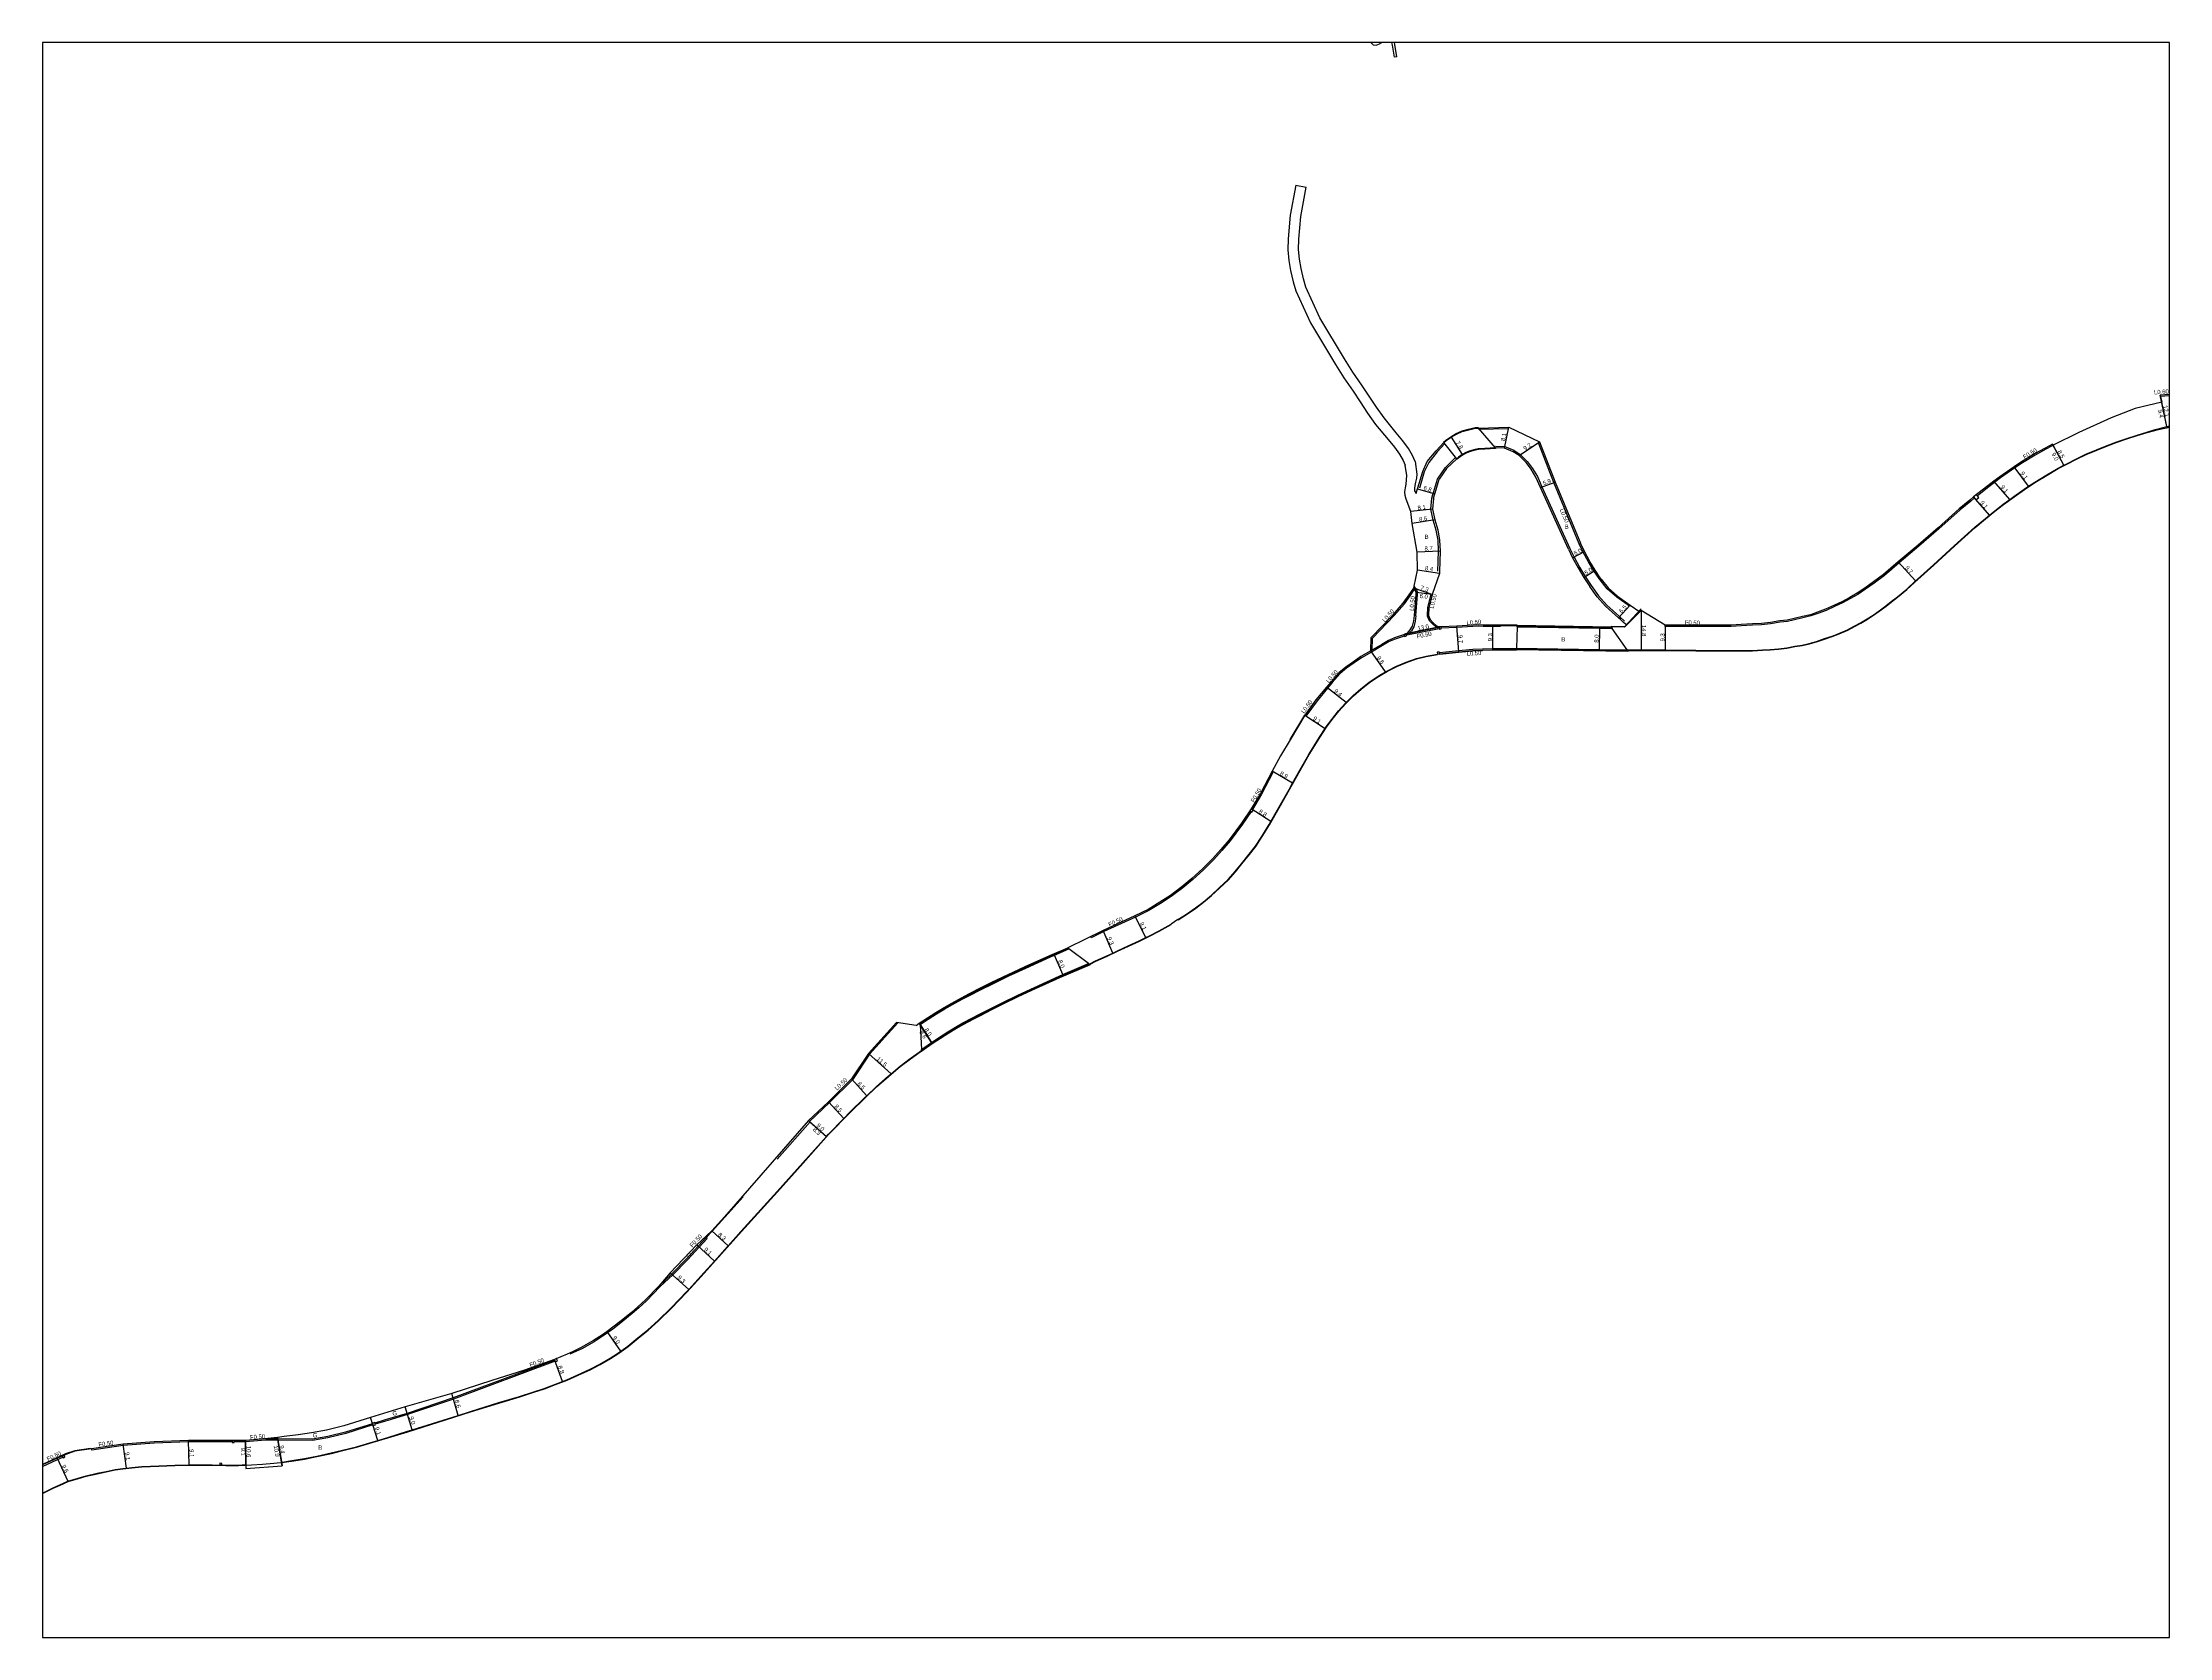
# Model space of a CAD drawing. Header units: metres. Extents: x 0 to 4000, y -96000 to -93000.
# Drawn here: x 2400 to 3200, y -94200 to -93600 of the extents above; entities that cross this region are included whole.
import ezdxf

# ---------------------------------------------------------------- set-up
doc = ezdxf.new("R2010")
doc.units = ezdxf.units.M
doc.header["$LTSCALE"] = 2.5
for name, color, linetype in [('側溝・桝', 7, 'Continuous'), ('図郭', 7, 'Continuous'), ('幅員', 7, 'Continuous'), ('歩道・分離帯・安全施設', 7, 'Continuous'), ('舗装', 7, 'Continuous'), ('道路', 7, 'Continuous')]:
    doc.layers.add(name, color=color, linetype=linetype)
doc.styles.get("Standard").update_dxf_attribs({"font": ''})
doc.styles.get('Standard').set_extended_font_data('@MS PGothic')

msp = doc.modelspace()

# ---------------------------------------------------------------- linework, layer by layer
at = {"layer": '側溝・桝'}
for points in [[(3200, -93732.97), (3196.66, -93733.21)], [(2997.19, -93811.61), (2996.85, -93811.98), (2992.11, -93808.63), (2988.55, -93805.55), (2985.82, -93802.17), (2985.75, -93802.07), (2985.75, -93802.06), (2983.51, -93798.79), (2981.5, -93795.41), (2979.52, -93791.75), (2977.96, -93788.6), (2968.48, -93765.53), (2962.66, -93750.63), (2963.06, -93750.26)], [(3156.28, -93751.53), (3155.84, -93751.77), (3153.54, -93752.99), (3149.52, -93755.19), (3144.67, -93758.15), (3141.9, -93760.05), (3136.5, -93763.79), (3134.29, -93765.42), (3132.04, -93767.14), (3127.75, -93770.47)], [(3126.64, -93771.32), (3125.24, -93772.51), (3121.22, -93775.84), (3113.29, -93782.94), (3105.75, -93789.44), (3098.31, -93795.75), (3092.81, -93800.48), (3088.96, -93803.32), (3085.67, -93805.62), (3082.77, -93807.59), (3080, -93809.19), (3077, -93810.82), (3074.27, -93812.08), (3070.86, -93813.62), (3067.75, -93814.78), (3065.12, -93815.72), (3062.1, -93816.45), (3059, -93817.18), (3056.29, -93817.75), (3053.56, -93818.09), (3049.97, -93818.73), (3046.58, -93819.1), (3043.16, -93819.15), (3038.98, -93819.43), (3035.14, -93819.66), (3027.64, -93819.73), (3019.29, -93819.73), (3015.17, -93819.69), (3010.38, -93819.72), (3010.38, -93819.22)], [(2900.2, -93824.09), (2908.4, -93815.59), (2912.23, -93811.19), (2914.44, -93808.12), (2916.05, -93805.67)], [(2917.11, -93807.69), (2917.21, -93806.83), (2916.89, -93806.06), (2915.9, -93804.5)], [(2916.5, -93815.62), (2917.11, -93807.69)], [(2922.66, -93807.6), (2922.17, -93807.49), (2920.97, -93812.5)], [(2916.5, -93815.62), (2916.23, -93817.69), (2915.73, -93819.81), (2914.86, -93821.26), (2913.86, -93822.34)], [(2920.97, -93812.5), (2920.75, -93815.68), (2921.5, -93817.39), (2922.75, -93818.67), (2924.05, -93819.86), (2924.79, -93820.11)], [(2912.32, -93823.22), (2912.09, -93823.33), (2908.75, -93824.4), (2906.51, -93825.37), (2903.94, -93826.87), (2899.91, -93829.29), (2896.16, -93831.45), (2893.31, -93833.36), (2890.47, -93835.4), (2888.05, -93837.41), (2885.05, -93840.81), (2883.3, -93842.84), (2879.38, -93847.6), (2875.2, -93853.38), (2874.8, -93853.09)], [(2925.27, -93820.01), (2912.87, -93822.54)], [(2925.34, -93820.51), (2913.1, -93823)], [(2948.28, -93819.16), (2948.28, -93819.66), (2945.53, -93819.65), (2941.91, -93819.64), (2939.95, -93819.51), (2931.97, -93820.05), (2926.09, -93820.31)], [(2900.16, -93828.56), (2900.2, -93824.09)], [(2925.38, -93829.48), (2925.43, -93829.48), (2932.6, -93828.73), (2937.95, -93828.26), (2941.6, -93828.1), (2945.49, -93827.95), (2947.94, -93827.93), (2947.95, -93828.43)], [(2862.49, -93874.09), (2862.92, -93874.34), (2858.49, -93882.78), (2855.07, -93888.56), (2855.06, -93888.57)], [(2854.55, -93889.32), (2851.37, -93894.02), (2846.67, -93900.29), (2843.58, -93903.91), (2840.54, -93907.28), (2836.62, -93911.24), (2832.64, -93914.91), (2828.84, -93918), (2824.53, -93921.27), (2820.51, -93923.86), (2816.15, -93926.53), (2811.1, -93929.03), (2799.14, -93934.45), (2794.38, -93936.78), (2794.16, -93936.33)], [(2721.76, -93968.77), (2711.01, -93980.57), (2704.67, -93990.22), (2695.99, -93998.81), (2688.51, -94005.85), (2688.14, -94005.51)], [(2631.85, -94067.8), (2636.67, -94063.22), (2642.22, -94057.56), (2649.65, -94049.52), (2650.02, -94049.86), (2642.58, -94057.91), (2637.02, -94063.58), (2632.2, -94068.15)], [(2632.2, -94068.15), (2627.2, -94073.35), (2624.24, -94076.05), (2621.81, -94078.17), (2617.51, -94081.61), (2614.46, -94084.05), (2610.87, -94086.59), (2607.52, -94088.73), (2602.86, -94091.38), (2599.77, -94092.82), (2598.38, -94093.46)], [(2592.59, -94095.62), (2554.42, -94109.84), (2537.14, -94115.69), (2529.71, -94117.91), (2528.84, -94118.17), (2525, -94119.32)], [(2592.79, -94096.08), (2554.59, -94110.31), (2537.29, -94116.16), (2529.85, -94118.39), (2528.99, -94118.65), (2525.14, -94119.8)], [(2524.14, -94119.58), (2524.12, -94119.58), (2514.01, -94122.83), (2507.26, -94124.43), (2501.51, -94125.46), (2488.49, -94125.32), (2483.83, -94125.26)], [(2471.3, -94126.38), (2463.92, -94126.38), (2454.92, -94126.45), (2441.99, -94126.87), (2430.35, -94127.73), (2418.55, -94129.49), (2418.55, -94129.49), (2418.47, -94128.99)], [(2483.85, -94125.76), (2482.37, -94125.94), (2476.39, -94126.37), (2472.1, -94126.38)], [(2524.28, -94120.06), (2524.27, -94120.06), (2514.14, -94123.31), (2507.36, -94124.92), (2501.55, -94125.96), (2488.49, -94125.82), (2483.85, -94125.76)], [(2400, -94135.63), (2405.68, -94132.99), (2407.58, -94132.15)]]:
    msp.add_lwpolyline(points, dxfattribs=at)
at = {"layer": '側溝・桝', "flags": 128}
for points in [[(3127.44, -93770.07), (3126.34, -93770.93), (3127.2, -93772.03), (3128.3, -93771.18)], [(2912.81, -93822.41), (2912.09, -93822.77), (2912.45, -93823.49), (2913.17, -93823.13)], [(2926.06, -93819.82), (2925.26, -93819.87), (2925.31, -93820.66), (2926.11, -93820.61)], [(2925.33, -93829.19), (2924.54, -93829.32), (2924.67, -93830.11), (2925.46, -93829.98)], [(2854.64, -93888.29), (2854.14, -93889.04), (2854.89, -93889.54), (2855.39, -93888.8)], [(2593.34, -94095.08), (2592.51, -94095.43), (2592.86, -94096.26), (2593.69, -94095.91)], [(2524.93, -94119.1), (2524.07, -94119.36), (2524.33, -94120.22), (2525.19, -94119.96)], [(2471.3, -94126.68), (2472.1, -94126.68), (2472.1, -94125.88), (2471.3, -94125.88)], [(2408.11, -94131.37), (2407.38, -94131.69), (2407.7, -94132.43), (2408.43, -94132.1)], [(2467.44, -94134.5), (2466.64, -94134.49), (2466.63, -94135.09), (2467.43, -94135.1)]]:
    msp.add_lwpolyline(points, close=True, dxfattribs=at)
at = {"layer": '図郭'}
msp.add_lwpolyline([(2400, -94200), (3200, -94200), (3200, -93600), (2400, -93600)], close=True, dxfattribs=at)
at = {"layer": '幅員', "flags": 128}
for points in [[(3198.96, -93744.47), (3196.53, -93732.61)], [(3198.96, -93744.47), (3197.08, -93735.26)], [(3160.28, -93759.04), (3156.05, -93751.09)], [(3160.28, -93759.04), (3156.28, -93751.53)], [(3147.04, -93766.95), (3141.62, -93759.64)], [(3139.96, -93771.89), (3133.99, -93765.03)], [(3132.31, -93777.8), (3126.34, -93770.93)], [(3097.99, -93795.37), (3104.52, -93802.54)], [(3001.29, -93813.72), (3001.3, -93828.52)], [(2925.55, -93819.85), (2912.81, -93822.41)], [(2932.68, -93829.22), (2931.94, -93819.55)], [(2945.5, -93828.45), (2945.54, -93819.15)], [(2985.66, -93820.34), (2985.52, -93828.34)], [(3010.38, -93819.22), (3010.29, -93828.52)], [(2905.08, -93836.78), (2899.65, -93828.86)], [(2890.37, -93848.24), (2882.92, -93842.51)], [(2874.8, -93853.09), (2882.39, -93858.11)], [(2870.14, -93878.64), (2862.49, -93874.09)], [(2862.02, -93893.1), (2854.64, -93888.29)], [(2802.54, -93942.57), (2798.92, -93934)], [(2814.94, -93936.72), (2810.89, -93928.58)], [(2783.81, -93950.65), (2780.65, -93943.3)], [(2734.32, -93976.12), (2729.71, -93968.86)], [(2730.04, -93969.37), (2734.32, -93976.12)], [(2719.18, -93987.93), (2710.61, -93980.26)], [(2710.01, -93996.19), (2704.28, -93989.9)], [(2701.37, -94004.74), (2695.64, -93998.45)], [(2694.86, -94011.5), (2688.14, -94005.51)], [(2688.66, -94005.98), (2694.86, -94011.5)], [(2657.87, -94052.69), (2651.76, -94047.07)], [(2652.75, -94058.41), (2646.05, -94052.25)], [(2643.03, -94069.08), (2636.11, -94062.87)], [(2617.52, -94092.29), (2612.33, -94084.94)], [(2595.6, -94103.67), (2592.51, -94095.43)], [(2556.37, -94116.46), (2553.94, -94108.21)], [(2526.13, -94125.87), (2523.38, -94117.2)], [(2539.03, -94121.91), (2536.43, -94113.29)], [(2431.58, -94136.25), (2430.29, -94127.24)], [(2455.18, -94135.05), (2454.91, -94125.95)], [(2476.45, -94134.97), (2476.37, -94125.87)], [(2476.37, -94125.87), (2476.46, -94136.47)], [(2489.87, -94134.01), (2488.4, -94124.72)], [(2488.4, -94124.72), (2490.11, -94135.49)], [(2405.47, -94132.53), (2409.54, -94141.23)]]:
    msp.add_lwpolyline(points, dxfattribs=at)
at = {"layer": '幅員'}
for points in [[(2929.83, -93748.44), (2934.01, -93755.03)], [(2949.9, -93752.62), (2951.49, -93744.67)], [(2955.42, -93755.39), (2963.06, -93750.26)], [(2917.18, -93767.88), (2923.7, -93769.81)], [(2963.43, -93767.43), (2968.95, -93765.35)], [(2922.76, -93775.51), (2914.71, -93776.43)], [(2923.64, -93779.55), (2915.14, -93780.91)], [(2925.68, -93791.34), (2916.99, -93791.67)], [(2975.52, -93793.82), (2979.97, -93791.52)], [(2925.44, -93799.74), (2917.14, -93798.46)], [(2979.71, -93801.21), (2983.93, -93798.52)], [(2922.66, -93807.6), (2915.76, -93805.21)], [(2922.66, -93807.6), (2916.7, -93806.91)], [(2997.19, -93811.61), (2992.77, -93816.38)]]:
    msp.add_lwpolyline(points, dxfattribs=at)
at = {"layer": '歩道・分離帯・安全施設'}
for points in [[(2927.49, -93750.87), (2924.6, -93753.93), (2921.37, -93757.93), (2919.68, -93761.55), (2917.87, -93767.67)], [(2951.51, -93745.27), (2940.05, -93745.62)], [(2946.47, -93751.85), (2950.03, -93752.02), (2953.42, -93753.39), (2955.8, -93754.93), (2958.43, -93757.6), (2960.44, -93760.19), (2962.24, -93763.25), (2963.97, -93767.19), (2974.48, -93790.35), (2976.06, -93793.54), (2978.11, -93797.34), (2980.22, -93800.89), (2982.52, -93804.25), (2985.22, -93808.18), (2988.32, -93811.6), (2993.18, -93815.94), (2995.06, -93817.68)], [(2996.12, -93828.67), (3001.3, -93828.67), (3009.76, -93828.66), (3021.88, -93828.78), (3030.78, -93828.9), (3036.18, -93828.86), (3039.95, -93828.87), (3043.11, -93828.82), (3046.95, -93828.64), (3049.84, -93828.46), (3052.94, -93828.22), (3056.1, -93827.84), (3059.12, -93827.23), (3061.91, -93826.81), (3064.56, -93826.18), (3067.26, -93825.44), (3070.25, -93824.4), (3073.15, -93823.46), (3075.76, -93822.46), (3078.98, -93821.01), (3081.53, -93819.69), (3083.86, -93818.44), (3086.42, -93816.9), (3088.65, -93815.48), (3090.86, -93813.92), (3093.4, -93811.99), (3095.46, -93810.42), (3097.74, -93808.61), (3101.26, -93805.72), (3105.38, -93801.96), (3111.39, -93796.57), (3119.17, -93789.42), (3126.94, -93782.47), (3130.85, -93779.22), (3134.37, -93776.26), (3137.53, -93773.82), (3141.55, -93770.94), (3145.5, -93768.19), (3149.42, -93765.5), (3154, -93762.7), (3158.17, -93760.28), (3161.18, -93758.75), (3165.3, -93756.67), (3168.64, -93755.02), (3172.67, -93753.3), (3176.68, -93751.7), (3180.31, -93750.4), (3184.01, -93749.05), (3187.86, -93747.84), (3191.57, -93746.73), (3195.82, -93745.61), (3200, -93744.74)], [(3199, -93744.62), (3200, -93744.38)], [(2924.86, -93798.93), (2925.08, -93791.35), (2924.89, -93787.24), (2924.22, -93783.5), (2923.06, -93779.7), (2922.16, -93775.58), (2922.52, -93771.43), (2922.94, -93769.97), (2923.16, -93769.23), (2924.63, -93764.26), (2927.67, -93759.84), (2931.49, -93756.14)], [(2912.81, -93822.41), (2913.37, -93822.13), (2914.46, -93820.95), (2915.26, -93819.62), (2915.74, -93817.6), (2916, -93815.57), (2916.62, -93807.64)], [(2916.62, -93807.64), (2916.7, -93806.91), (2916.44, -93806.29), (2916.05, -93805.67), (2915.76, -93805.21)], [(3001.28, -93812.98), (2995.02, -93819.84), (2989.98, -93819.67)], [(2912.81, -93822.41), (2911.9, -93822.87), (2908.57, -93823.93), (2906.29, -93824.92), (2903.69, -93826.44), (2899.65, -93828.86)], [(2954.61, -93819.54), (2948.41, -93819.48), (2941.92, -93819.46)], [(2954.61, -93819.5), (2990.18, -93820.12)], [(2827.14, -93930.08), (2830.31, -93928.07), (2833.81, -93925.64), (2836.62, -93923.44), (2839.74, -93920.85), (2842.67, -93918.15), (2846.02, -93914.96), (2848.69, -93911.93), (2851.06, -93909.01), (2853.94, -93905.48), (2856.31, -93902.4), (2858.71, -93898.71), (2861.53, -93894.27), (2865.15, -93887.84), (2868.97, -93881.06), (2872.48, -93874.71), (2876.46, -93867.88), (2880.37, -93861.43), (2882.94, -93857.54), (2885.11, -93854.72), (2887.6, -93851.55), (2890.21, -93848.61), (2893.07, -93845.8), (2895.92, -93843.22), (2899.09, -93840.7), (2902.45, -93838.52), (2905.91, -93836.46), (2909.37, -93834.7), (2912.97, -93833.22), (2916.85, -93831.89), (2920.42, -93830.94), (2924.69, -93830.26)], [(2925.51, -93830.11), (2932.66, -93829.36), (2937.99, -93828.9), (2941.62, -93828.74)], [(2941.87, -93828.13), (2946.5, -93827.93), (2954.46, -93827.92)], [(2954.46, -93828.1), (2996.23, -93828.83)], [(2874.67, -93853.01), (2869.16, -93862.19)], [(2796.17, -93945.53), (2800.15, -93943.85), (2804.37, -93941.88), (2808.42, -93939.99), (2812.54, -93938.03), (2816.63, -93936.08), (2820.05, -93934.3), (2824.55, -93931.8)], [(2785.81, -93940.75), (2778.99, -93943.68), (2769.67, -93947.89), (2763.29, -93950.88), (2757.25, -93953.8), (2752.91, -93955.93), (2748.55, -93958.2), (2745.73, -93959.64), (2742.12, -93961.59), (2739.22, -93963.26), (2736.14, -93965.13), (2732.98, -93967.14), (2729.87, -93969.11)], [(2730.61, -93979.16), (2734.48, -93976.38), (2737.59, -93974.4), (2740.68, -93972.44), (2743.6, -93970.66), (2746.31, -93969.1), (2749.73, -93967.25), (2752.49, -93965.84), (2756.79, -93963.6), (2761.02, -93961.53), (2766.98, -93958.64), (2773.26, -93955.7), (2782.45, -93951.56), (2793.73, -93946.71)], [(2794.07, -93946.73), (2796.17, -93945.53)], [(2662.86, -94047.33), (2676.43, -94032.33), (2686.1, -94021.56), (2695.68, -94010.8), (2703.76, -94002.49), (2709.39, -93996.97), (2713.73, -93992.9), (2718.21, -93988.95), (2722.61, -93985.21), (2725.95, -93982.69), (2730.62, -93979.33)], [(2688.69, -94006), (2676.27, -94020.12)], [(2663.54, -94034.19), (2656.63, -94041.84), (2651.87, -94047.18), (2649.54, -94049.42)], [(2401.52, -94145.11), (2404.03, -94143.83), (2406.61, -94142.72), (2409.6, -94141.37), (2413.48, -94140.15), (2416.44, -94139.38), (2420.53, -94138.39), (2423.91, -94137.68), (2427.36, -94136.99), (2430.24, -94136.53), (2433.58, -94136.2), (2437.34, -94135.85), (2443.8, -94135.54), (2449.74, -94135.27), (2456.48, -94135.18), (2463.82, -94135.21), (2468.91, -94135.27), (2473.74, -94135.27), (2478.65, -94135.01), (2482.72, -94134.77), (2486.94, -94134.45), (2490.87, -94134.06), (2494.56, -94133.51), (2498.57, -94132.87), (2503.17, -94131.97), (2508.63, -94130.74), (2512.89, -94129.7), (2518.07, -94128.37), (2523.1, -94126.96), (2529.93, -94124.86), (2537.34, -94122.59), (2548.76, -94119.01), (2561.01, -94115.16), (2571.66, -94111.8), (2579.5, -94109.46), (2584.81, -94107.77), (2588.76, -94106.44), (2592.96, -94104.82), (2597.31, -94103.19), (2601.42, -94101.38), (2606.02, -94099.26), (2609.72, -94097.26), (2613.57, -94095.11), (2616.74, -94093.03), (2620.29, -94090.52), (2624.06, -94087.43), (2627.78, -94084.34), (2631.67, -94080.84), (2636.56, -94076.14), (2642.28, -94070.11), (2647.77, -94064.19), (2655.36, -94055.73), (2662.86, -94047.33)], [(2418.08, -94128.9), (2412.13, -94129.8), (2408.65, -94130.97), (2405.41, -94132.4), (2400, -94134.91)], [(2400, -94145.85), (2401.52, -94145.11)]]:
    msp.add_lwpolyline(points, dxfattribs=at)
at = {"layer": '舗装', "flags": 128}
msp.add_lwpolyline([(2651.76, -94047.07), (2649.65, -94049.52), (2642.22, -94057.56), (2636.67, -94063.22), (2631.85, -94067.8)], dxfattribs=at)
at = {"layer": '舗装'}
msp.add_lwpolyline([(2592.51, -94095.43), (2592.59, -94095.62), (2554.42, -94109.84), (2537.14, -94115.69), (2529.71, -94117.91), (2528.84, -94118.17), (2525, -94119.32), (2524.93, -94119.1), (2524.07, -94119.36), (2524.14, -94119.58), (2524.12, -94119.58), (2514.01, -94122.83), (2507.26, -94124.43), (2501.51, -94125.46), (2488.49, -94125.32), (2483.83, -94125.26)], dxfattribs=at)
at = {"layer": '道路'}
for points in [[(2899.64, -93600), (2900.45, -93600.88), (2901.62, -93601.03), (2902.88, -93600.52), (2903.7, -93600)], [(2901.49, -93600), (2901.48, -93600), (2901.46, -93600)], [(2907.42, -93600), (2907.69, -93600.95), (2908.37, -93605.5)], [(2909.36, -93605.35), (2908.67, -93600.74), (2908.46, -93600)], [(2909.36, -93605.35), (2908.37, -93605.5)], [(2871.39, -93653.72), (2869.28, -93664.94), (2868.47, -93673.84), (2868.44, -93678), (2868.77, -93681.98), (2869.44, -93685.77), (2870.39, -93689.97), (2871.42, -93693.4), (2876.93, -93705.41), (2886.27, -93721.1), (2889.51, -93726.17), (2892.97, -93731.18), (2895.66, -93735.2), (2898.39, -93739.44), (2901.41, -93743.65), (2906.1, -93749.35), (2908.5, -93752.26), (2910.41, -93754.87), (2911.75, -93757.23), (2912.57, -93759.01)], [(2871.39, -93653.72), (2875.33, -93654.46)], [(2916.31, -93757.57), (2915.32, -93755.41), (2913.78, -93752.69), (2911.66, -93749.81), (2909.18, -93746.8), (2904.58, -93741.21), (2901.7, -93737.19), (2899.01, -93733.01), (2896.28, -93728.93), (2892.84, -93723.96), (2889.68, -93719), (2880.48, -93703.55), (2875.17, -93691.98), (2874.26, -93688.95), (2873.36, -93684.98), (2872.74, -93681.46), (2872.44, -93677.84), (2872.47, -93674.03), (2873.24, -93665.49), (2875.33, -93654.46)], [(3200, -93732.37), (3196.53, -93732.61), (3197.08, -93735.26), (3187.09, -93737.65), (3178.08, -93741.18), (3165.94, -93746.65), (3156.28, -93751.53), (3156.05, -93751.09), (3153.3, -93752.55), (3149.27, -93754.76), (3144.4, -93757.73), (3141.62, -93759.64), (3136.21, -93763.38), (3133.99, -93765.03), (3131.74, -93766.74), (3126.34, -93770.93), (3124.92, -93772.12), (3120.89, -93775.47), (3112.96, -93782.57), (3105.42, -93789.06), (3097.99, -93795.37), (3092.5, -93800.09), (3088.66, -93802.92), (3085.39, -93805.21), (3082.51, -93807.17), (3079.75, -93808.76), (3076.78, -93810.38), (3074.06, -93811.63), (3070.67, -93813.16), (3067.58, -93814.31), (3064.97, -93815.24), (3061.98, -93815.96), (3058.89, -93816.7), (3056.21, -93817.26), (3053.49, -93817.6), (3049.9, -93818.23), (3046.55, -93818.6), (3043.14, -93818.65), (3038.94, -93818.93), (3035.12, -93819.16), (3027.64, -93819.23), (3019.3, -93819.23), (3015.18, -93819.19), (3010.38, -93819.22)], [(2916.66, -93769.68), (2917.07, -93768.26), (2917.29, -93767.5), (2919.11, -93761.33), (2920.86, -93757.61), (2924.15, -93753.54), (2927.06, -93750.46), (2927.9, -93749.77), (2929.83, -93748.44), (2931.81, -93747.28), (2934.01, -93746.33), (2936.41, -93745.64), (2938.93, -93745.1), (2940.03, -93745.02), (2951.49, -93744.67), (2963.06, -93750.26), (2968.95, -93765.35), (2978.42, -93788.39)], [(2996.02, -93828.52), (3001.3, -93828.52), (3009.76, -93828.51), (3010.29, -93828.52), (3021.88, -93828.63), (3030.78, -93828.75), (3036.18, -93828.71), (3039.95, -93828.71), (3043.11, -93828.67), (3046.94, -93828.49), (3049.83, -93828.31), (3052.93, -93828.07), (3056.08, -93827.69), (3059.09, -93827.09), (3061.88, -93826.66), (3064.52, -93826.04), (3067.21, -93825.3), (3070.2, -93824.26), (3073.1, -93823.32), (3075.7, -93822.32), (3078.92, -93820.88), (3081.46, -93819.55), (3083.78, -93818.31), (3086.34, -93816.77), (3088.57, -93815.36), (3090.77, -93813.8), (3093.31, -93811.87), (3095.37, -93810.3), (3097.65, -93808.49), (3101.16, -93805.6), (3104.52, -93802.54), (3105.28, -93801.85), (3111.29, -93796.46), (3119.07, -93789.31), (3126.84, -93782.36), (3130.76, -93779.1), (3132.31, -93777.8), (3134.28, -93776.14), (3137.45, -93773.7), (3139.96, -93771.89), (3141.46, -93770.82), (3145.41, -93768.06), (3147.04, -93766.95), (3149.34, -93765.38), (3153.93, -93762.57), (3158.1, -93760.15), (3160.28, -93759.04), (3161.11, -93758.62), (3165.23, -93756.53), (3168.58, -93754.88), (3172.61, -93753.17), (3176.62, -93751.56), (3180.26, -93750.26), (3183.96, -93748.91), (3187.82, -93747.7), (3191.53, -93746.58), (3194.65, -93745.57), (3198.96, -93744.47)], [(3198.96, -93744.47), (3200, -93744.23)], [(2914.71, -93776.43), (2912.96, -93771.77), (2912.55, -93770.45), (2912.43, -93769.05), (2912.59, -93767.57), (2912.88, -93766.13), (2913.16, -93762.88), (2912.57, -93759.01)], [(2916.31, -93757.57), (2916.91, -93762.42), (2916.73, -93763.87), (2916.39, -93765.44), (2916.17, -93766.66), (2916.05, -93767.8), (2916.08, -93768.61), (2916.66, -93769.68)], [(2973.94, -93790.6), (2963.43, -93767.43), (2961.7, -93763.53), (2959.94, -93760.53), (2957.98, -93758), (2955.42, -93755.39), (2953.14, -93753.93), (2949.9, -93752.62), (2946.44, -93752.45), (2942.54, -93752.66), (2940.03, -93752.84), (2938.3, -93753.21), (2936.65, -93753.68), (2935.34, -93754.25), (2934.01, -93755.03), (2932.6, -93756.01), (2931.91, -93756.57), (2928.13, -93760.23), (2925.33, -93764.3)], [(2923.19, -93771.56), (2923.59, -93770.16), (2923.81, -93769.43), (2925.33, -93764.3)], [(2923.19, -93771.56), (2922.76, -93775.51), (2923.64, -93779.55), (2924.8, -93783.35), (2925.49, -93787.18), (2925.68, -93791.34), (2925.46, -93798.95), (2925.44, -93799.74), (2922.66, -93807.6), (2921.46, -93812.58)], [(2915.76, -93805.21), (2915.9, -93804.5), (2917.14, -93798.46), (2916.99, -93791.67), (2915.14, -93780.91), (2914.71, -93776.43)], [(2973.94, -93790.6), (2975.52, -93793.82), (2977.59, -93797.64), (2979.71, -93801.21), (2982.03, -93804.59)], [(2986.15, -93801.77), (2983.93, -93798.52), (2981.94, -93795.17), (2979.97, -93791.52), (2978.42, -93788.39)], [(2899.7, -93823.88), (2908.03, -93815.25), (2911.83, -93810.88), (2914.03, -93807.83), (2915.76, -93805.21)], [(2994.69, -93818.16), (2993.53, -93817.08), (2992.77, -93816.38), (2987.89, -93812.02), (2984.74, -93808.56), (2982.03, -93804.59)], [(2986.15, -93801.77), (2986.22, -93801.86), (2988.91, -93805.2), (2992.41, -93808.23), (2997.19, -93811.61)], [(2921.46, -93812.58), (2921.26, -93815.59), (2921.92, -93817.11), (2923.09, -93818.31), (2924.31, -93819.42), (2925.55, -93819.85)], [(3010.38, -93819.22), (3001.29, -93813.72), (2995.08, -93819.99), (2989.97, -93819.82)], [(2997.19, -93811.61), (3000.82, -93814.19)], [(2954.6, -93819.8), (2954.61, -93819.2), (2945.54, -93819.15), (2941.92, -93819.14), (2939.95, -93819.01), (2931.94, -93819.55), (2926.06, -93819.82), (2925.55, -93819.85)], [(2954.6, -93819.8), (2985.66, -93820.34), (2990.39, -93820.42), (2989.97, -93819.82)], [(2995.84, -93819.23), (2994.69, -93818.16)], [(2899.65, -93828.86), (2895.9, -93831.03), (2893.03, -93832.95), (2890.16, -93835), (2887.7, -93837.05), (2884.67, -93840.48), (2882.92, -93842.51), (2878.98, -93847.29), (2874.8, -93853.09), (2869.29, -93862.27), (2865.64, -93868.29), (2862.49, -93874.09), (2858.06, -93882.53), (2854.64, -93888.29), (2850.97, -93893.73), (2846.28, -93899.98), (2843.2, -93903.58), (2840.18, -93906.94), (2836.27, -93910.88), (2832.31, -93914.53), (2828.53, -93917.6), (2824.24, -93920.86), (2820.25, -93923.44), (2815.91, -93926.09), (2810.89, -93928.58), (2798.92, -93934), (2785.62, -93940.51), (2786.01, -93941)], [(2827.06, -93929.95), (2830.23, -93927.94), (2833.72, -93925.52), (2836.53, -93923.33), (2839.64, -93920.74), (2842.57, -93918.04), (2845.91, -93914.86), (2848.58, -93911.83), (2850.95, -93908.91), (2853.82, -93905.39), (2856.18, -93902.31), (2858.59, -93898.63), (2861.4, -93894.19), (2862.02, -93893.1), (2865.02, -93887.77), (2868.84, -93880.99), (2870.14, -93878.64), (2872.35, -93874.64), (2876.33, -93867.8), (2880.25, -93861.35), (2882.39, -93858.11), (2882.82, -93857.46), (2884.99, -93854.63), (2887.48, -93851.46), (2890.1, -93848.51), (2890.37, -93848.24), (2892.97, -93845.69), (2895.82, -93843.11), (2899, -93840.58), (2902.37, -93838.39), (2905.08, -93836.78), (2905.84, -93836.33), (2909.31, -93834.56), (2912.92, -93833.08), (2916.81, -93831.75), (2920.39, -93830.79), (2924.67, -93830.11), (2925.49, -93829.97), (2932.68, -93829.22), (2937.98, -93828.76), (2941.62, -93828.6), (2945.5, -93828.45), (2954.45, -93828.4), (2954.46, -93827.8)], [(2954.46, -93827.8), (2985.52, -93828.34), (2996.02, -93828.52)], [(2793.73, -93946.71), (2796.09, -93945.4), (2800.09, -93943.71), (2802.54, -93942.57), (2804.3, -93941.74), (2808.36, -93939.86), (2812.47, -93937.9), (2814.94, -93936.72), (2816.57, -93935.95), (2819.98, -93934.17), (2824.48, -93931.67)], [(2728.62, -93969.84), (2729.71, -93968.86), (2730.04, -93969.37), (2733.14, -93967.39), (2736.3, -93965.39), (2739.37, -93963.52), (2742.26, -93961.85), (2745.87, -93959.9), (2748.69, -93958.46), (2753.05, -93956.19), (2757.39, -93954.07), (2763.42, -93951.15), (2769.8, -93948.16), (2779.11, -93943.96), (2780.65, -93943.3), (2786.01, -93941)], [(2400, -94145.69), (2401.46, -94144.98), (2403.97, -94143.69), (2406.55, -94142.58), (2409.54, -94141.23), (2413.44, -94140.01), (2416.4, -94139.24), (2420.5, -94138.24), (2423.88, -94137.53), (2427.34, -94136.84), (2430.22, -94136.38), (2431.58, -94136.25), (2433.56, -94136.05), (2437.32, -94135.7), (2443.79, -94135.39), (2449.74, -94135.12), (2455.18, -94135.05), (2456.48, -94135.03), (2463.82, -94135.06), (2468.91, -94135.12), (2473.73, -94135.12), (2476.45, -94134.97), (2476.46, -94136.47), (2490.11, -94135.49), (2489.87, -94134.01), (2490.85, -94133.91), (2492.25, -94133.7), (2494.54, -94133.36), (2498.55, -94132.72), (2503.14, -94131.82), (2508.6, -94130.59), (2512.86, -94129.56), (2518.03, -94128.23), (2523.06, -94126.81), (2526.13, -94125.87), (2529.89, -94124.72), (2537.3, -94122.45), (2539.03, -94121.91), (2548.71, -94118.87), (2556.37, -94116.46), (2560.97, -94115.02), (2571.62, -94111.66), (2579.46, -94109.32), (2584.76, -94107.63), (2588.71, -94106.3), (2592.91, -94104.68), (2595.6, -94103.67), (2597.25, -94103.05), (2601.36, -94101.24), (2605.95, -94099.13), (2609.65, -94097.13), (2613.49, -94094.98), (2616.65, -94092.91), (2617.52, -94092.29), (2620.2, -94090.4), (2623.97, -94087.31), (2627.68, -94084.23), (2631.57, -94080.73), (2636.46, -94076.04), (2642.17, -94070.01), (2643.03, -94069.08), (2647.63, -94064.13), (2652.75, -94058.41), (2657.66, -94052.93), (2657.87, -94052.69), (2662.71, -94047.27), (2676.32, -94032.23), (2685.99, -94021.46), (2694.86, -94011.5), (2695.57, -94010.7), (2701.37, -94004.74), (2703.65, -94002.39), (2709.29, -93996.87), (2710.01, -93996.19), (2713.62, -93992.79), (2718.11, -93988.84), (2719.18, -93987.93), (2722.52, -93985.09), (2725.86, -93982.57), (2730.61, -93979.16), (2730.58, -93978.8), (2734.32, -93976.12), (2737.43, -93974.15), (2740.52, -93972.18), (2743.45, -93970.4), (2746.16, -93968.84), (2749.59, -93966.99), (2752.36, -93965.57), (2756.66, -93963.33), (2760.89, -93961.26), (2766.86, -93958.37), (2773.14, -93955.43), (2782.33, -93951.28), (2783.81, -93950.65), (2793.45, -93946.51), (2793.73, -93946.71)], [(2728.62, -93969.84), (2721.17, -93968.68), (2710.61, -93980.26), (2704.28, -93989.9), (2695.64, -93998.45), (2688.14, -94005.51), (2656.52, -94041.74), (2651.76, -94047.07), (2646.05, -94052.25), (2636.11, -94062.87), (2631.85, -94067.8), (2626.85, -94072.99), (2623.91, -94075.68), (2621.49, -94077.79), (2617.2, -94081.22), (2612.33, -94084.94), (2610.59, -94086.17), (2607.26, -94088.3), (2602.63, -94090.93), (2599.56, -94092.36), (2597.35, -94093.39), (2592.51, -94095.43), (2581.27, -94099.44), (2568.96, -94103.36), (2553.94, -94108.21), (2536.43, -94113.29), (2523.38, -94117.2), (2513.34, -94120.42), (2506.75, -94121.99), (2501.11, -94122.99), (2496.09, -94123.72), (2490.93, -94124.39), (2488.4, -94124.72), (2482.32, -94125.44), (2476.37, -94125.87), (2463.91, -94125.88), (2454.91, -94125.95), (2441.97, -94126.37), (2430.29, -94127.24), (2418.47, -94128.99), (2412.16, -94129.95), (2408.71, -94131.11), (2405.47, -94132.53), (2400, -94135.08)]]:
    msp.add_lwpolyline(points, dxfattribs=at)
for points in [[(2940.03, -93745.02), (2938.93, -93745.1), (2936.41, -93745.64), (2934.01, -93746.33), (2931.81, -93747.28), (2929.83, -93748.44), (2927.9, -93749.77), (2927.06, -93750.46), (2926.93, -93750.3), (2927.78, -93749.61), (2929.71, -93748.28), (2931.71, -93747.05), (2933.93, -93746.09), (2936.35, -93745.39), (2938.89, -93744.85), (2940.01, -93744.77)], [(2940.03, -93745.02), (2946.44, -93752.45), (2942.54, -93752.66), (2940.03, -93752.84), (2938.3, -93753.21), (2936.65, -93753.68), (2935.34, -93754.25), (2934.01, -93755.03), (2932.6, -93756.01), (2931.91, -93756.57), (2927.06, -93750.46), (2927.9, -93749.77), (2929.83, -93748.44), (2931.81, -93747.28), (2934.01, -93746.33), (2936.41, -93745.64), (2938.93, -93745.1)], [(2931.91, -93756.57), (2932.6, -93756.01), (2934.01, -93755.03), (2935.34, -93754.25), (2936.65, -93753.68), (2938.3, -93753.21), (2940.03, -93752.84), (2942.54, -93752.66), (2946.44, -93752.45), (2946.45, -93752.7), (2942.55, -93752.91), (2940.07, -93753.09), (2938.36, -93753.45), (2936.74, -93753.92), (2935.44, -93754.43), (2934.12, -93755.2), (2932.72, -93756.17), (2932.03, -93756.73)], [(2985.52, -93828.34), (2996.02, -93828.52), (2990.39, -93820.42), (2985.66, -93820.34), (2954.6, -93819.8), (2954.46, -93827.8)], [(2985.66, -93820.34), (2954.6, -93819.8), (2954.61, -93819.2), (2989.97, -93819.82), (2990.39, -93820.42)], [(2985.52, -93828.34), (2996.02, -93828.52), (2996.44, -93829.13), (2954.45, -93828.4), (2954.46, -93827.8)], [(2780.65, -93943.3), (2779.11, -93943.96), (2769.8, -93948.16), (2763.42, -93951.15), (2757.39, -93954.07), (2753.05, -93956.19), (2748.69, -93958.46), (2745.87, -93959.9), (2742.26, -93961.85), (2739.37, -93963.52), (2736.3, -93965.39), (2733.14, -93967.39), (2730.04, -93969.37), (2729.71, -93968.86), (2732.82, -93966.89), (2735.98, -93964.88), (2739.07, -93963), (2741.97, -93961.33), (2745.59, -93959.37), (2748.41, -93957.93), (2752.78, -93955.66), (2757.12, -93953.53), (2763.16, -93950.61), (2769.55, -93947.62), (2778.87, -93943.41), (2785.62, -93940.51), (2786.01, -93941)], [(2783.81, -93950.65), (2793.45, -93946.51), (2786.01, -93941), (2780.65, -93943.3), (2779.11, -93943.96), (2769.8, -93948.16), (2763.42, -93951.15), (2757.39, -93954.07), (2753.05, -93956.19), (2748.69, -93958.46), (2745.87, -93959.9), (2742.26, -93961.85), (2739.37, -93963.52), (2736.3, -93965.39), (2733.14, -93967.39), (2730.04, -93969.37), (2730.58, -93978.8), (2734.32, -93976.12), (2737.43, -93974.15), (2740.52, -93972.18), (2743.45, -93970.4), (2746.16, -93968.84), (2749.59, -93966.99), (2752.36, -93965.57), (2756.66, -93963.33), (2760.89, -93961.26), (2766.86, -93958.37), (2773.14, -93955.43), (2782.33, -93951.28)], [(2783.81, -93950.65), (2793.45, -93946.51), (2794.01, -93946.92), (2782.57, -93951.83), (2773.39, -93955.98), (2767.11, -93958.91), (2761.15, -93961.8), (2756.93, -93963.87), (2752.63, -93966.11), (2749.87, -93967.52), (2746.46, -93969.36), (2743.76, -93970.92), (2740.84, -93972.69), (2737.75, -93974.66), (2734.64, -93976.63), (2730.78, -93979.4), (2730.63, -93979.51), (2730.58, -93978.8), (2734.32, -93976.12), (2737.43, -93974.15), (2740.52, -93972.18), (2743.45, -93970.4), (2746.16, -93968.84), (2749.59, -93966.99), (2752.36, -93965.57), (2756.66, -93963.33), (2760.89, -93961.26), (2766.86, -93958.37), (2773.14, -93955.43), (2782.33, -93951.28)]]:
    msp.add_lwpolyline(points, close=True, dxfattribs=at)
at = {"layer": '道路', "flags": 128}
for points in [[(2899.65, -93828.86), (2899.7, -93823.88)], [(2827.06, -93929.95), (2824.48, -93931.67)]]:
    msp.add_lwpolyline(points, dxfattribs=at)

# ---------------------------------------------------------------- texts
at = {"layer": '側溝・桝'}
for s, rotation, p in [('L0.60', 4.11516, (3194.26, -93732.39)), ('F0.50', 31.45736, (3145.53, -93756.75)), ('L0.50', 292.34849, (2970.65, -93775.71)), ('L0.50', 76.53126, (2923.2, -93813.05)), ('L0.50', 48.97501, (2904.93, -93818.21)), ('L0.50', 83.09309, (2915.64, -93813.86)), ('F0.50', 11.50784, (2917.05, -93824.2)), ('L0.50', 3.86327, (2935.65, -93819.05)), ('F0.50', 357.84489, (3017.71, -93818.92)), ('L0.50', 4.93869, (2935.7, -93830.82)), ('L0.50', 49.15246, (2883.81, -93841.09)), ('L0.50', 54.15526, (2874.54, -93852.57)), ('F0.50', 59.36128, (2855.69, -93886.04)), ('F0.50', 24.38842, (2801.35, -93932.63)), ('L0.50', 43.2581, (2698.85, -93994.3)), ('F0.50', 47.26191, (2644.42, -94053.37)), ('F0.50', 20.44076, (2583.53, -94098.33)), ('F0.50', 6.87993, (2421.12, -94128.19)), ('F0.50', 4.15143, (2478.11, -94125.5)), ('F0.50', 24.94935, (2402.06, -94133.7))]:
    msp.add_text(s, height=1.6, rotation=rotation, dxfattribs=at).set_placement(p)
at = {"layer": '幅員'}
for s, rotation, p in [('9.4', 281.56733, (3195.66, -93738.27)), ('12.1', 281.56733, (3197.62, -93736.68)), ('7.8', 302.45205, (2931.45, -93750.53)), ('8.1', 78.67571, (2950, -93750.07)), ('9.2', 33.90949, (2957.66, -93753.54)), ('9.0', 298.01979, (3155.59, -93754.81)), ('8.5', 298.01979, (3157.81, -93753.88)), ('6.8', 343.54942, (2919.28, -93768.24)), ('5.9', 20.68496, (2964.68, -93766.62)), ('9.1', 310.98725, (3136.31, -93767.31)), ('9.1', 306.58561, (3143.76, -93762.1)), ('8.1', 6.47141, (2917.27, -93775.88)), ('9.1', 310.98725, (3128.66, -93773.22)), ('8.6', 9.11843, (2917.87, -93780.2)), ('8.7', 2.16058, (2919.84, -93791.17)), ('5.0', 27.34391, (2976.48, -93793.05)), ('8.4', 351.20042, (2919.88, -93798.46)), ('5.0', 32.54322, (2980.59, -93800.35)), ('9.7', 312.36214, (3100.46, -93797.71)), ('6.0', 353.33814, (2917.89, -93808.96)), ('7.3', 340.84774, (2918.13, -93805.69)), ('6.5', 47.2117, (2993.93, -93814.77)), ('13.0', 11.37714, (2917.35, -93821.24)), ('9.7', 274.33982, (2932.45, -93822.91)), ('9.3', 89.77909, (2945.26, -93825.25)), ('8.0', 89.00029, (2985.32, -93825.79)), ('14.8', 270.04107, (3001.54, -93819.11)), ('9.3', 89.44233, (3010.07, -93825.32)), ('9.6', 304.43103, (2901.75, -93831.48)), ('9.4', 322.4391, (2885.64, -93844.3)), ('9.1', 326.51777, (2877.64, -93854.67)), ('8.9', 329.25111, (2865.19, -93875.4)), ('8.8', 326.92028, (2857.25, -93889.69)), ('9.1', 296.47349, (2812.56, -93931.37)), ('9.3', 292.87394, (2800.39, -93936.84)), ('8.0', 293.23343, (2781.89, -93945.54)), ('8.6', 302.40667, (2729.74, -93972.34)), ('8.0', 302.40667, (2731.61, -93971.38)), ('11.5', 318.12793, (2713.57, -93982.57)), ('8.5', 312.34339, (2706.35, -93991.8)), ('8.5', 312.34339, (2697.7, -94000.35)), ('9.0', 318.30969, (2690.94, -94007.6)), ('8.3', 318.30969, (2689.58, -94009.15)), ('8.3', 317.38939, (2653.91, -94048.71)), ('9.1', 317.38939, (2648.61, -94054.27)), ('9.3', 318.11594, (2638.65, -94064.82)), ('9.0', 305.27137, (2614.29, -94087.29)), ('8.8', 290.54107, (2593.78, -94098.1)), ('8.6', 286.41638, (2554.98, -94110.87)), ('9.0', 286.7475, (2537.86, -94117.13)), ('10.9', 279.01158, (2486.94, -94127.87)), ('9.4', 279.01158, (2489.15, -94127.89)), ('9.1', 287.5519, (2524.94, -94121.07)), ('9.6', 295.11958, (2407.12, -94135.46)), ('9.1', 278.12319, (2431, -94130.42)), ('9.1', 271.71358, (2455.26, -94129.19)), ('9.1', 270.48454, (2474.61, -94128.57)), ('10.6', 270.48454, (2476.75, -94127.95))]:
    msp.add_text(s, height=1.6, rotation=rotation, dxfattribs=at).set_placement(p)
at = {"layer": '舗装'}
for s, p in [('B', (2972.56, -93782.95)), ('B', (2919.84, -93786.75)), ('B', (2971.26, -93825.3)), ('G', (2642.33, -94056.98)), ('G', (2531.61, -94116.44)), ('G', (2501.66, -94124.71)), ('B', (2503.68, -94129.38))]:
    msp.add_text(s, height=1.6, dxfattribs=at).set_placement(p)

doc.saveas('drawing.dxf')
